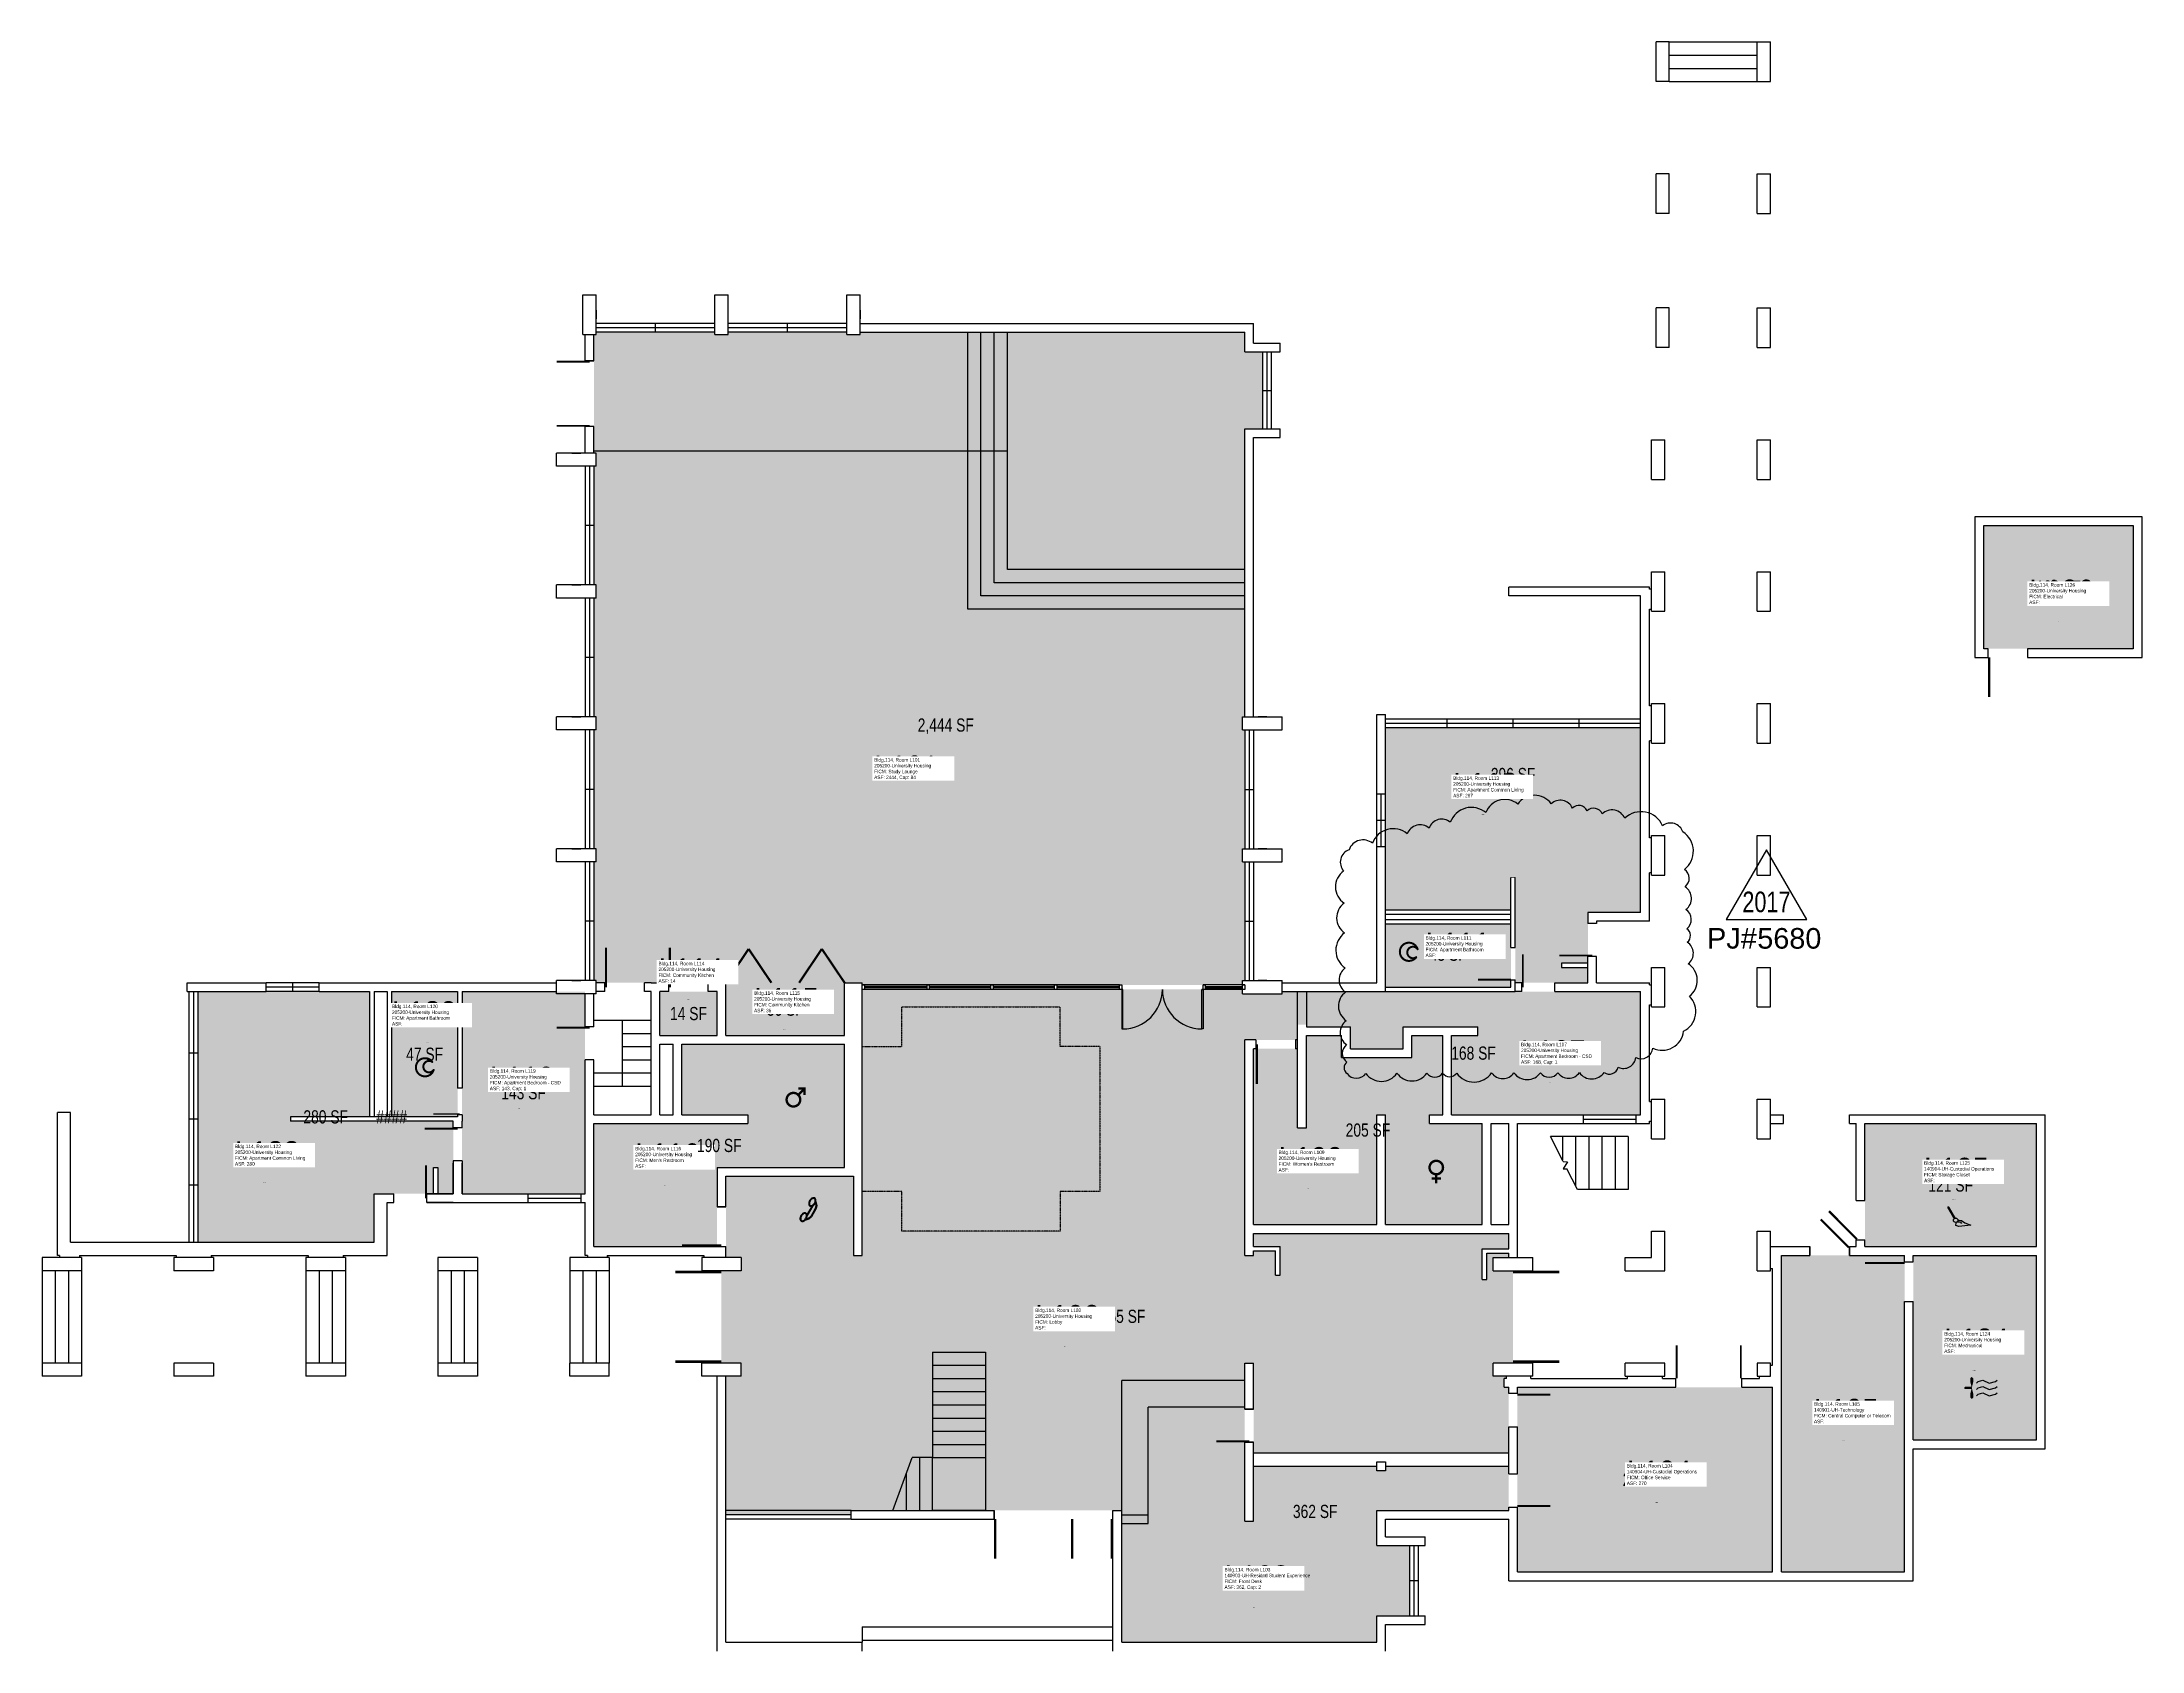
# Model space of a CAD drawing. Header units: inches. Extents: x 0 to 3804, y 0 to 1800.
# Drawn here: x 1894 to 3804, y 336 to 1800 of the extents above; entities that cross this region are included whole.
import ezdxf
from ezdxf.enums import TextEntityAlignment as Align

# ---------------------------------------------------------------- set-up
doc = ezdxf.new("R2010")
doc.units = ezdxf.units.IN
doc.header["$MEASUREMENT"] = 0
doc.linetypes.add('DASHED2', pattern=[0.375, 0.25, -0.125])
doc.layers.get('0').update_dxf_attribs({"linetype": 'CONTINUOUS'})
for name, color, linetype in [('A-COLS', 5, 'CONTINUOUS'), ('A-DOOR', 2, 'CONTINUOUS'), ('A-FLOR', 3, 'CONTINUOUS'), ('A-GLAZ', 1, 'CONTINUOUS'), ('A-IDEN-ICON', 4, 'CONTINUOUS'), ('A-IDEN-RNUM', 7, 'CONTINUOUS'), ('A-IDEN-SNUM', 4, 'CONTINUOUS'), ('A-IDEN-VNUM', 4, 'CONTINUOUS'), ('A-SITE', 3, 'CONTINUOUS'), ('A-WALL', 5, 'CONTINUOUS'), ('AREA-TEXT', 3, 'CONTINUOUS'), ('Rooms-Category-Color', 7, 'CONTINUOUS'), ('Rooms-College-Color', 7, 'CONTINUOUS'), ('Rooms-Department-Color', 7, 'CONTINUOUS'), ('Rooms-Division-Color', 7, 'CONTINUOUS'), ('Rooms-Information', 7, 'CONTINUOUS')]:
    doc.layers.add(name, color=color, linetype=linetype)
doc.layers.add('A-REV', color=1, linetype='CONTINUOUS', true_color=0xff0000)
doc.styles.add('Arial', font='arial.ttf')
doc.styles.add('CP_AREA', font='arial.ttf', dxfattribs={"height": 15})
doc.styles.add('CP_ROOMSNUMBER', font='arial.ttf', dxfattribs={"height": 1})
doc.styles.add('CP_ROOMVNUMBER', font='arial.ttf', dxfattribs={"width": 0.85, "height": 0.075})

# ---------------------------------------------------------------- blocks, each defined once
blk = doc.blocks.new('CPBATH')
at = {"color": 0, "linetype": 'ByBlock', "const_width": 0.0127}
for points in [[(0.057, 0.017, 0.861492), (-0.055, 0, 1)], [(-0.055, 0, 0.726902), (0.049, -0.034, 1)], [(0.057, 0.017, 0.729002), (-0.008, -0.004, 1)], [(-0.008, -0.004, 0.609468), (0.049, -0.034, 1)]]:
    blk.add_lwpolyline(points, format="xyb", dxfattribs=at)
at = {"color": 0, "linetype": 'ByBlock', "const_width": 0.00637}
for points in [[(0.054, 0.015, 1), (0.06, 0.018, 1)], [(0.046, -0.035, 1), (0.051, -0.032, 1)]]:
    blk.add_lwpolyline(points, format="xyb", close=True, dxfattribs=at)
blk = doc.blocks.new('CPWOMEN')
at = {"const_width": 0.015}
blk.add_lwpolyline([(-0.0375, 0, 1), (0.0475, 0, 1)], format="xyb", close=True, dxfattribs=at)
for points in [[(-0.025, -0.07), (0.035, -0.07)], [(0.005, -0.04), (0.005, -0.1)]]:
    blk.add_lwpolyline(points, dxfattribs=at)
blk = doc.blocks.new('CPMEN')
at = {"const_width": 0.015}
blk.add_lwpolyline([(-0.058, -0.02, 1), (0.028, -0.02, 1)], format="xyb", close=True, dxfattribs=at)
for points in [[(0.015, 0.01), (0.055, 0.05)], [(0.055, 0.01), (0.055, 0.05), (0.015, 0.05)]]:
    blk.add_lwpolyline(points, dxfattribs=at)
blk = doc.blocks.new('CPPHONE')
at = {"color": 0, "linetype": 'ByBlock'}
for p, q in [((0.01, 0.025), (-0.02, -0.025)), ((0.017, 0.028), (-0.018, -0.033))]:
    blk.add_line(p, q, dxfattribs=at)
for points in [[(0.036, 0.057), (0.042, 0.031), (0.038, 0.011), (0.008, -0.041), (-0.008, -0.056), (-0.034, -0.064)], [(0.033, 0.047), (0.037, 0.031), (0.033, 0.013), (0.004, -0.038), (-0.011, -0.051), (-0.026, -0.057)]]:
    blk.add_lwpolyline(points, dxfattribs=at)
for points in [[(0.029, 0.079, 0.139889), (0.022, 0.08, 0.107118), (0.012, 0.078, 0.079812), (0.004, 0.072, 0.067459), (-0.003, 0.063, 0.067459), (-0.008, 0.051, 0.079812), (-0.009, 0.041, 0.107118), (-0.006, 0.032, 0.139889), (-0.001, 0.027, 0.139889), (0.006, 0.025, 0.107118), (0.015, 0.027, 0.079812), (0.024, 0.033, 0.067459), (0.031, 0.043, 0.067459), (0.036, 0.054, 0.079812), (0.037, 0.064, 0.107118), (0.034, 0.073, 0.139889)], [(0.026, 0.074, 0.139889), (0.022, 0.075, 0.107118), (0.014, 0.074, 0.079812), (0.007, 0.069, 0.067459), (0.001, 0.06, 0.067459), (-0.003, 0.05, 0.079812), (-0.004, 0.042, 0.107118), (-0.002, 0.034, 0.139889), (0.001, 0.031, 0.139889), (0.006, 0.03, 0.107118), (0.013, 0.032, 0.079812), (0.02, 0.037, 0.067459), (0.027, 0.045, 0.067459), (0.031, 0.055, 0.079812), (0.032, 0.064, 0.107118), (0.03, 0.071, 0.139889)], [(-0.026, -0.017, 0.139889), (-0.033, -0.015, 0.107118), (-0.043, -0.017, 0.079812), (-0.051, -0.023, 0.067459), (-0.058, -0.033, 0.067459), (-0.063, -0.044, 0.079812), (-0.064, -0.054, 0.107118), (-0.061, -0.063, 0.139889), (-0.056, -0.069, 0.139889), (-0.049, -0.07, 0.107118), (-0.04, -0.068, 0.079812), (-0.031, -0.062, 0.067459), (-0.024, -0.053, 0.067459), (-0.019, -0.041, 0.079812), (-0.018, -0.031, 0.107118), (-0.021, -0.022, 0.139889)], [(-0.029, -0.021, 0.139889), (-0.033, -0.02, 0.107118), (-0.041, -0.022, 0.079812), (-0.048, -0.027, 0.067459), (-0.054, -0.035, 0.067459), (-0.058, -0.045, 0.079812), (-0.059, -0.054, 0.107118), (-0.057, -0.061, 0.139889), (-0.054, -0.064, 0.139889), (-0.049, -0.065, 0.107118), (-0.042, -0.064, 0.079812), (-0.035, -0.059, 0.067459), (-0.028, -0.05, 0.067459), (-0.024, -0.04, 0.079812), (-0.023, -0.032, 0.107118), (-0.025, -0.024, 0.139889)]]:
    blk.add_lwpolyline(points, format="xyb", close=True, dxfattribs=at)
blk = doc.blocks.new('CPCUST')
at = {"color": 0, "linetype": 'ByBlock'}
for p, q in [((0.017, -0.064), (0.02, -0.047)), ((0.036, -0.07), (0.017, -0.064)), ((0.026, -0.041), (0.045, -0.041)), ((0.03, -0.034), (0.038, -0.03)), ((0.112, -0.063), (0.036, -0.07)), ((0.038, -0.03), (0.053, -0.032)), ((0.045, -0.041), (0.054, -0.051)), ((0.053, -0.032), (0.075, -0.048)), ((0.075, -0.048), (0.112, -0.063))]:
    blk.add_line(p, q, dxfattribs=at)
at = {"color": 0, "linetype": 'ByBlock', "const_width": 0.015}
blk.add_lwpolyline([(-0.03, 0.05), (0.01, -0.019)], dxfattribs=at)
at = {"color": 0, "linetype": 'ByBlock', "const_width": 0.0075}
blk.add_lwpolyline([(-0.033, 0.048, 1), (-0.027, 0.052, 1)], format="xyb", close=True, dxfattribs=at)
at = {"color": 0, "linetype": 'ByBlock'}
blk.add_circle((0.016, -0.031), 0.0141, dxfattribs=at)
blk = doc.blocks.new('CPMECH')
at = {"color": 0, "linetype": 'ByBlock'}
for p, q in [((0.005, 0.025), (0.015, 0.035)), ((0.015, 0.035), (0.045, 0.045)), ((0.015, -0.005), (0.045, 0.005)), ((0.045, 0.045), (0.085, 0.025)), ((0.045, 0.005), (0.085, -0.015)), ((0.085, 0.025), (0.125, 0.035)), ((0.125, 0.035), (0.135, 0.045)), ((0.125, -0.005), (0.135, 0.005)), ((0.005, -0.015), (0.015, -0.005)), ((0.005, -0.055), (0.015, -0.045)), ((0.015, -0.045), (0.045, -0.035)), ((0.045, -0.035), (0.085, -0.055)), ((0.085, -0.015), (0.125, -0.005)), ((0.085, -0.055), (0.125, -0.045)), ((0.125, -0.045), (0.135, -0.035))]:
    blk.add_line(p, q, dxfattribs=at)
at = {"color": 0, "linetype": 'ByBlock', "const_width": 0.015}
blk.add_lwpolyline([(-0.025, -0.005), (-0.065, -0.005)], dxfattribs=at)
at = {"color": 0, "linetype": 'ByBlock', "const_width": 0.0075}
blk.add_lwpolyline([(-0.068, -0.007, 1), (-0.062, -0.003, 1)], format="xyb", close=True, dxfattribs=at)
at = {"color": 0, "linetype": 'ByBlock'}
for points in [[(-0.025, -0.005, 0, 0.02, 0), (-0.025, 0.035, 0.02, 0.02, 0), (-0.025, 0.055, 0.02, 0, 0), (-0.025, 0.065, 0, 0, 0)], [(-0.025, -0.005, 0, 0.02, 0), (-0.025, -0.045, 0.02, 0.02, 0), (-0.025, -0.065, 0.02, 0, 0), (-0.025, -0.075, 0, 0, 0)]]:
    blk.add_lwpolyline(points, format="xyseb", dxfattribs=at)
blk = doc.blocks.new('ProjectRev')
at = {"transparency": 16777216}
blk.add_lwpolyline([(0, 0.122), (-0.1221, -0.0895), (0.1221, -0.0895)], close=True, dxfattribs=at)
at = {"transparency": 16777216, "insert": (-0.1798, -0.1151), "char_height": 0.0625, "attachment_point": 1, "style": 'Arial'}
blk.add_mtext_dynamic_manual_height_columns('PJ#', width=0.24749, gutter_width=0.3125, heights=[0], dxfattribs=at)
at = {"transparency": 16777216, "style": 'Arial', "width": 0.75}
blk.add_attdef('YEAR', text='', height=0.0625, dxfattribs=at).set_placement((0, 0), align=Align.MIDDLE_CENTER)
at = {"transparency": 16777216, "style": 'Arial'}
blk.add_attdef('PROJECT', text='', height=0.0625, dxfattribs=at).set_placement((-0.0276, -0.1151), align=Align.TOP_LEFT)

msp = doc.modelspace()

# ---------------------------------------------------------------- hatches: boundary and pattern name
at = {"layer": 'Rooms-Category-Color', "true_color": 0x728ef3}
for points in [[(2640, 942.4), (2640, 944), (2398, 944), (2398, 946), (2396, 946), (2396, 1054), (2398, 1054), (2398, 1066), (2396, 1066), (2396, 1174), (2398, 1174), (2398, 1186), (2396, 1186), (2396, 1294), (2398, 1294), (2398, 1306), (2396, 1306), (2396, 1414), (2398, 1414), (2398, 1426), (2396, 1426), (2396, 1428), (2396, 1534), (2398, 1534), (2398, 1536), (2506, 1536), (2506, 1534), (2518, 1534), (2518, 1536), (2626, 1536), (2626, 1534), (2638, 1534), (2638, 1536), (2988, 1536), (2988, 1518), (3004, 1518), (3004, 1448), (2988, 1448), (2988, 1186), (2986, 1186), (2986, 1174), (2988, 1174), (2988, 1066), (2986, 1066), (2986, 1054), (2988, 1054), (2988, 946), (2986, 946), (2986, 942)], [(3300, 1008), (3300, 962), (3276, 962), (3276, 958), (3300, 958), (3300, 944), (3234, 944), (3234, 1039.9), (3230, 1039.9), (3230, 1010.5), (3116, 1010.5), (3116, 1176), (3348, 1176), (3348, 1008)], [(3116, 940), (3230, 940), (3230, 997.5), (3116, 997.5)], [(2192, 822), (2192, 936), (2036, 936), (2036, 708), (2196, 708), (2196, 752), (2250, 752), (2250, 776), (2254, 776), (2254, 752), (2268, 752), (2268, 818), (2120, 818), (2120, 822)], [(2212, 822), (2272, 822), (2272, 936), (2212, 936)], [(2388, 752), (2276, 752), (2276, 936), (2388, 936)], [(2508, 896), (2456, 896), (2456, 936), (2508, 936)], [(2516, 896), (2624, 896), (2624, 944), (2516, 944)], [(3348, 824), (3176, 824), (3176, 896), (3200, 896), (3200, 904), (3132, 904), (3132, 884), (3084, 884), (3084, 904), (3044, 904), (3044, 936), (3348, 936)], [(3708, 704), (3552, 704), (3552, 816), (3708, 816)], [(3228, 504), (3228, 464), (3108, 464), (3108, 432), (3138, 432), (3138, 368), (3108, 368), (3108, 344), (2876, 344), (2876, 582), (2988, 582), (2988, 454), (2996, 454), (2996, 504), (3108, 504), (3108, 500), (3116, 500), (3116, 504)]]:
    msp.add_hatch(color=171, dxfattribs=at).paths.add_polyline_path(points)
at = {"layer": 'Rooms-Category-Color', "true_color": 0xadadad}
for points in [[(3660, 1360), (3796, 1360), (3796, 1248), (3660, 1248)], [(2640, 938), (2986, 938), (2986, 934), (3022, 934), (3022, 936), (3043.9, 936), (3043.9, 906), (3036, 906), (3036, 892), (2988, 892), (2988, 696), (2996, 696), (2996, 700), (3016, 700), (3016, 678), (3020, 678), (3020, 704), (2996, 704), (2996, 716), (3228, 716), (3228, 702), (3204, 702), (3204, 674), (3208, 674), (3208, 698), (3228, 698), (3228, 694), (3214, 694), (3214, 682), (3232, 682), (3232, 598), (3214, 598), (3214, 586), (3226, 586), (3226, 584), (3224, 584), (3224, 576), (3228, 576), (3228, 570.2), (3228, 516), (2996, 516), (2996, 598), (2988, 598), (2988, 582), (2876, 582), (2876, 464), (2630, 464), (2630, 460), (2516, 460), (2516, 586), (2530, 586), (2530, 598), (2512, 598), (2512, 682), (2530, 682), (2530, 694), (2516, 694), (2516, 768), (2632, 768), (2632, 696), (2640, 696)], [(2508, 776), (2508, 704), (2396, 704), (2396, 816), (2536, 816), (2536, 824), (2476, 824), (2476, 888), (2624, 888), (2624, 776)], [(3204, 816), (3204, 724), (3116, 724), (3116, 824), (3108, 824), (3108, 724), (2996, 724), (2996, 884), (3036, 884), (3036, 812), (3044, 812), (3044, 896), (3076, 896), (3076, 876), (3140, 876), (3140, 896), (3168, 896), (3168, 824), (3156, 824), (3156, 816)], [(3708, 528), (3596, 528), (3596, 696), (3708, 696)]]:
    msp.add_hatch(color=253, dxfattribs=at).paths.add_polyline_path(points)
at = {"layer": 'Rooms-Category-Color', "true_color": 0xe3c5e1}
msp.add_hatch(color=254, dxfattribs=at).paths.add_polyline_path([(3476, 696), (3588, 696), (3588, 408), (3476, 408)])
at = {"layer": 'Rooms-Category-Color', "true_color": 0xfa9ba3}
msp.add_hatch(color=241, dxfattribs=at).paths.add_polyline_path([(3236, 576), (3468, 576), (3468, 408), (3236, 408)])
at = {"layer": 'Rooms-College-Color', "true_color": 0xadadad}
for points in [[(2640, 942.4), (2640, 944), (2398, 944), (2398, 946), (2396, 946), (2396, 1054), (2398, 1054), (2398, 1066), (2396, 1066), (2396, 1174), (2398, 1174), (2398, 1186), (2396, 1186), (2396, 1294), (2398, 1294), (2398, 1306), (2396, 1306), (2396, 1414), (2398, 1414), (2398, 1426), (2396, 1426), (2396, 1428), (2396, 1534), (2398, 1534), (2398, 1536), (2506, 1536), (2506, 1534), (2518, 1534), (2518, 1536), (2626, 1536), (2626, 1534), (2638, 1534), (2638, 1536), (2988, 1536), (2988, 1518), (3004, 1518), (3004, 1448), (2988, 1448), (2988, 1186), (2986, 1186), (2986, 1174), (2988, 1174), (2988, 1066), (2986, 1066), (2986, 1054), (2988, 1054), (2988, 946), (2986, 946), (2986, 942)], [(3660, 1360), (3796, 1360), (3796, 1248), (3660, 1248)], [(3300, 1008), (3300, 962), (3276, 962), (3276, 958), (3300, 958), (3300, 944), (3234, 944), (3234, 1039.9), (3230, 1039.9), (3230, 1010.5), (3116, 1010.5), (3116, 1176), (3348, 1176), (3348, 1008)], [(3116, 940), (3230, 940), (3230, 997.5), (3116, 997.5)], [(2192, 822), (2192, 936), (2036, 936), (2036, 708), (2196, 708), (2196, 752), (2250, 752), (2250, 776), (2254, 776), (2254, 752), (2268, 752), (2268, 818), (2120, 818), (2120, 822)], [(2212, 822), (2272, 822), (2272, 936), (2212, 936)], [(2388, 752), (2276, 752), (2276, 936), (2388, 936)], [(2508, 896), (2456, 896), (2456, 936), (2508, 936)], [(2640, 938), (2986, 938), (2986, 934), (3022, 934), (3022, 936), (3043.9, 936), (3043.9, 906), (3036, 906), (3036, 892), (2988, 892), (2988, 696), (2996, 696), (2996, 700), (3016, 700), (3016, 678), (3020, 678), (3020, 704), (2996, 704), (2996, 716), (3228, 716), (3228, 702), (3204, 702), (3204, 674), (3208, 674), (3208, 698), (3228, 698), (3228, 694), (3214, 694), (3214, 682), (3232, 682), (3232, 598), (3214, 598), (3214, 586), (3226, 586), (3226, 584), (3224, 584), (3224, 576), (3228, 576), (3228, 570.2), (3228, 516), (2996, 516), (2996, 598), (2988, 598), (2988, 582), (2876, 582), (2876, 464), (2630, 464), (2630, 460), (2516, 460), (2516, 586), (2530, 586), (2530, 598), (2512, 598), (2512, 682), (2530, 682), (2530, 694), (2516, 694), (2516, 768), (2632, 768), (2632, 696), (2640, 696)], [(2516, 896), (2624, 896), (2624, 944), (2516, 944)], [(3348, 824), (3176, 824), (3176, 896), (3200, 896), (3200, 904), (3132, 904), (3132, 884), (3084, 884), (3084, 904), (3044, 904), (3044, 936), (3348, 936)], [(2508, 776), (2508, 704), (2396, 704), (2396, 816), (2536, 816), (2536, 824), (2476, 824), (2476, 888), (2624, 888), (2624, 776)], [(3204, 816), (3204, 724), (3116, 724), (3116, 824), (3108, 824), (3108, 724), (2996, 724), (2996, 884), (3036, 884), (3036, 812), (3044, 812), (3044, 896), (3076, 896), (3076, 876), (3140, 876), (3140, 896), (3168, 896), (3168, 824), (3156, 824), (3156, 816)], [(3708, 704), (3552, 704), (3552, 816), (3708, 816)], [(3476, 696), (3588, 696), (3588, 408), (3476, 408)], [(3708, 528), (3596, 528), (3596, 696), (3708, 696)], [(3228, 504), (3228, 464), (3108, 464), (3108, 432), (3138, 432), (3138, 368), (3108, 368), (3108, 344), (2876, 344), (2876, 582), (2988, 582), (2988, 454), (2996, 454), (2996, 504), (3108, 504), (3108, 500), (3116, 500), (3116, 504)], [(3236, 576), (3468, 576), (3468, 408), (3236, 408)]]:
    msp.add_hatch(color=253, dxfattribs=at).paths.add_polyline_path(points)
at = {"layer": 'Rooms-Department-Color', "true_color": 0x604aed}
for points in [[(2640, 942.4), (2640, 944), (2398, 944), (2398, 946), (2396, 946), (2396, 1054), (2398, 1054), (2398, 1066), (2396, 1066), (2396, 1174), (2398, 1174), (2398, 1186), (2396, 1186), (2396, 1294), (2398, 1294), (2398, 1306), (2396, 1306), (2396, 1414), (2398, 1414), (2398, 1426), (2396, 1426), (2396, 1428), (2396, 1534), (2398, 1534), (2398, 1536), (2506, 1536), (2506, 1534), (2518, 1534), (2518, 1536), (2626, 1536), (2626, 1534), (2638, 1534), (2638, 1536), (2988, 1536), (2988, 1518), (3004, 1518), (3004, 1448), (2988, 1448), (2988, 1186), (2986, 1186), (2986, 1174), (2988, 1174), (2988, 1066), (2986, 1066), (2986, 1054), (2988, 1054), (2988, 946), (2986, 946), (2986, 942)], [(3300, 1008), (3300, 962), (3276, 962), (3276, 958), (3300, 958), (3300, 944), (3234, 944), (3234, 1039.9), (3230, 1039.9), (3230, 1010.5), (3116, 1010.5), (3116, 1176), (3348, 1176), (3348, 1008)], [(3116, 940), (3230, 940), (3230, 997.5), (3116, 997.5)], [(2192, 822), (2192, 936), (2036, 936), (2036, 708), (2196, 708), (2196, 752), (2250, 752), (2250, 776), (2254, 776), (2254, 752), (2268, 752), (2268, 818), (2120, 818), (2120, 822)], [(2212, 822), (2272, 822), (2272, 936), (2212, 936)], [(2388, 752), (2276, 752), (2276, 936), (2388, 936)], [(2508, 896), (2456, 896), (2456, 936), (2508, 936)], [(2516, 896), (2624, 896), (2624, 944), (2516, 944)], [(3348, 824), (3176, 824), (3176, 896), (3200, 896), (3200, 904), (3132, 904), (3132, 884), (3084, 884), (3084, 904), (3044, 904), (3044, 936), (3348, 936)], [(3708, 704), (3552, 704), (3552, 816), (3708, 816)], [(3476, 696), (3588, 696), (3588, 408), (3476, 408)], [(3228, 504), (3228, 464), (3108, 464), (3108, 432), (3138, 432), (3138, 368), (3108, 368), (3108, 344), (2876, 344), (2876, 582), (2988, 582), (2988, 454), (2996, 454), (2996, 504), (3108, 504), (3108, 500), (3116, 500), (3116, 504)], [(3236, 576), (3468, 576), (3468, 408), (3236, 408)]]:
    msp.add_hatch(color=173, dxfattribs=at).paths.add_polyline_path(points)
at = {"layer": 'Rooms-Department-Color', "true_color": 0xacacac}
for points in [[(3660, 1360), (3796, 1360), (3796, 1248), (3660, 1248)], [(2640, 938), (2986, 938), (2986, 934), (3022, 934), (3022, 936), (3043.9, 936), (3043.9, 906), (3036, 906), (3036, 892), (2988, 892), (2988, 696), (2996, 696), (2996, 700), (3016, 700), (3016, 678), (3020, 678), (3020, 704), (2996, 704), (2996, 716), (3228, 716), (3228, 702), (3204, 702), (3204, 674), (3208, 674), (3208, 698), (3228, 698), (3228, 694), (3214, 694), (3214, 682), (3232, 682), (3232, 598), (3214, 598), (3214, 586), (3226, 586), (3226, 584), (3224, 584), (3224, 576), (3228, 576), (3228, 570.2), (3228, 516), (2996, 516), (2996, 598), (2988, 598), (2988, 582), (2876, 582), (2876, 464), (2630, 464), (2630, 460), (2516, 460), (2516, 586), (2530, 586), (2530, 598), (2512, 598), (2512, 682), (2530, 682), (2530, 694), (2516, 694), (2516, 768), (2632, 768), (2632, 696), (2640, 696)], [(2508, 776), (2508, 704), (2396, 704), (2396, 816), (2536, 816), (2536, 824), (2476, 824), (2476, 888), (2624, 888), (2624, 776)], [(3204, 816), (3204, 724), (3116, 724), (3116, 824), (3108, 824), (3108, 724), (2996, 724), (2996, 884), (3036, 884), (3036, 812), (3044, 812), (3044, 896), (3076, 896), (3076, 876), (3140, 876), (3140, 896), (3168, 896), (3168, 824), (3156, 824), (3156, 816)], [(3708, 528), (3596, 528), (3596, 696), (3708, 696)]]:
    msp.add_hatch(color=253, dxfattribs=at).paths.add_polyline_path(points)
at = {"layer": 'Rooms-Division-Color', "true_color": 0x604aed}
for points in [[(2640, 942.4), (2640, 944), (2398, 944), (2398, 946), (2396, 946), (2396, 1054), (2398, 1054), (2398, 1066), (2396, 1066), (2396, 1174), (2398, 1174), (2398, 1186), (2396, 1186), (2396, 1294), (2398, 1294), (2398, 1306), (2396, 1306), (2396, 1414), (2398, 1414), (2398, 1426), (2396, 1426), (2396, 1428), (2396, 1534), (2398, 1534), (2398, 1536), (2506, 1536), (2506, 1534), (2518, 1534), (2518, 1536), (2626, 1536), (2626, 1534), (2638, 1534), (2638, 1536), (2988, 1536), (2988, 1518), (3004, 1518), (3004, 1448), (2988, 1448), (2988, 1186), (2986, 1186), (2986, 1174), (2988, 1174), (2988, 1066), (2986, 1066), (2986, 1054), (2988, 1054), (2988, 946), (2986, 946), (2986, 942)], [(3300, 1008), (3300, 962), (3276, 962), (3276, 958), (3300, 958), (3300, 944), (3234, 944), (3234, 1039.9), (3230, 1039.9), (3230, 1010.5), (3116, 1010.5), (3116, 1176), (3348, 1176), (3348, 1008)], [(3116, 940), (3230, 940), (3230, 997.5), (3116, 997.5)], [(2192, 822), (2192, 936), (2036, 936), (2036, 708), (2196, 708), (2196, 752), (2250, 752), (2250, 776), (2254, 776), (2254, 752), (2268, 752), (2268, 818), (2120, 818), (2120, 822)], [(2212, 822), (2272, 822), (2272, 936), (2212, 936)], [(2388, 752), (2276, 752), (2276, 936), (2388, 936)], [(2508, 896), (2456, 896), (2456, 936), (2508, 936)], [(2516, 896), (2624, 896), (2624, 944), (2516, 944)], [(3348, 824), (3176, 824), (3176, 896), (3200, 896), (3200, 904), (3132, 904), (3132, 884), (3084, 884), (3084, 904), (3044, 904), (3044, 936), (3348, 936)], [(3708, 704), (3552, 704), (3552, 816), (3708, 816)], [(3476, 696), (3588, 696), (3588, 408), (3476, 408)], [(3228, 504), (3228, 464), (3108, 464), (3108, 432), (3138, 432), (3138, 368), (3108, 368), (3108, 344), (2876, 344), (2876, 582), (2988, 582), (2988, 454), (2996, 454), (2996, 504), (3108, 504), (3108, 500), (3116, 500), (3116, 504)], [(3236, 576), (3468, 576), (3468, 408), (3236, 408)]]:
    msp.add_hatch(color=173, dxfattribs=at).paths.add_polyline_path(points)
at = {"layer": 'Rooms-Division-Color', "true_color": 0xadadad}
for points in [[(3660, 1360), (3796, 1360), (3796, 1248), (3660, 1248)], [(2640, 938), (2986, 938), (2986, 934), (3022, 934), (3022, 936), (3043.9, 936), (3043.9, 906), (3036, 906), (3036, 892), (2988, 892), (2988, 696), (2996, 696), (2996, 700), (3016, 700), (3016, 678), (3020, 678), (3020, 704), (2996, 704), (2996, 716), (3228, 716), (3228, 702), (3204, 702), (3204, 674), (3208, 674), (3208, 698), (3228, 698), (3228, 694), (3214, 694), (3214, 682), (3232, 682), (3232, 598), (3214, 598), (3214, 586), (3226, 586), (3226, 584), (3224, 584), (3224, 576), (3228, 576), (3228, 570.2), (3228, 516), (2996, 516), (2996, 598), (2988, 598), (2988, 582), (2876, 582), (2876, 464), (2630, 464), (2630, 460), (2516, 460), (2516, 586), (2530, 586), (2530, 598), (2512, 598), (2512, 682), (2530, 682), (2530, 694), (2516, 694), (2516, 768), (2632, 768), (2632, 696), (2640, 696)], [(2508, 776), (2508, 704), (2396, 704), (2396, 816), (2536, 816), (2536, 824), (2476, 824), (2476, 888), (2624, 888), (2624, 776)], [(3204, 816), (3204, 724), (3116, 724), (3116, 824), (3108, 824), (3108, 724), (2996, 724), (2996, 884), (3036, 884), (3036, 812), (3044, 812), (3044, 896), (3076, 896), (3076, 876), (3140, 876), (3140, 896), (3168, 896), (3168, 824), (3156, 824), (3156, 816)], [(3708, 528), (3596, 528), (3596, 696), (3708, 696)]]:
    msp.add_hatch(color=253, dxfattribs=at).paths.add_polyline_path(points)

# ---------------------------------------------------------------- linework, layer by layer
at = {"layer": 'A-COLS'}
for p, q in [((2386, 1570), (2398, 1570)), ((2386, 1534), (2386, 1570)), ((2398, 1534), (2398, 1570)), ((2506, 1570), (2518, 1570)), ((2506, 1534), (2506, 1570)), ((2518, 1534), (2518, 1570)), ((2626, 1570), (2638, 1570)), ((2626, 1534), (2626, 1570)), ((2638, 1534), (2638, 1570)), ((2398, 1556), (2398, 1548)), ((2638, 1556), (2638, 1548)), ((2386, 1534), (2398, 1534)), ((2506, 1534), (2518, 1534)), ((2626, 1534), (2638, 1534)), ((2388, 1510), (2396, 1510)), ((2396, 1450), (2388, 1450)), ((2398, 1426), (2362, 1426)), ((2362, 1414), (2362, 1426)), ((2398, 1414), (2362, 1414)), ((2376, 1426), (2384, 1426)), ((2398, 1414), (2398, 1426)), ((2398, 1306), (2362, 1306)), ((2362, 1294), (2362, 1306)), ((2376, 1306), (2384, 1306)), ((2398, 1294), (2398, 1306)), ((3356, 1302), (3356, 1304)), ((2398, 1294), (2362, 1294)), ((3348, 1008), (3348, 1296)), ((3356, 1284), (3358, 1284)), ((3356, 1196), (3356, 1284)), ((2398, 1186), (2362, 1186)), ((2362, 1174), (2362, 1186)), ((2376, 1186), (2384, 1186)), ((2398, 1174), (2398, 1186)), ((2986, 1186), (3022, 1186)), ((2986, 1174), (2986, 1186)), ((3008, 1186), (3000, 1186)), ((3022, 1174), (3022, 1186)), ((2398, 1174), (2362, 1174)), ((2986, 1174), (3022, 1174)), ((3356, 1076), (3356, 1164)), ((2362, 1054), (2362, 1066)), ((2398, 1066), (2362, 1066)), ((2398, 1054), (2362, 1054)), ((2376, 1066), (2384, 1066)), ((2398, 1054), (2398, 1066)), ((2986, 1054), (2986, 1066)), ((2986, 1066), (3022, 1066)), ((2986, 1054), (3022, 1054)), ((3008, 1066), (3000, 1066)), ((3022, 1054), (3022, 1066)), ((3356, 1000), (3356, 1044)), ((2026, 936), (2026, 944)), ((2098, 936), (2098, 944)), ((2146, 936), (2146, 944)), ((2398, 946), (2362, 946)), ((2362, 934), (2362, 946)), ((2376, 946), (2384, 946)), ((2398, 934), (2398, 946)), ((2986, 934), (2986, 946)), ((2986, 946), (3022, 946)), ((3008, 946), (3000, 946)), ((3022, 934), (3022, 946)), ((3356, 942), (3358, 942)), ((2398, 934), (2362, 934)), ((2986, 934), (3022, 934)), ((3356, 924), (3358, 924)), ((2396, 904), (2388, 904)), ((2396, 874), (2388, 874)), ((1920, 826), (1908, 826)), ((3356, 836), (3358, 836)), ((1928, 696), (1928, 694)), ((2016, 696), (2016, 694)), ((2048, 696), (2048, 694)), ((2136, 696), (2136, 694)), ((2168, 696), (2168, 694)), ((2410, 694), (2374, 694)), ((2374, 694), (2374, 682)), ((2408, 696), (2408, 694)), ((2410, 694), (2410, 682)), ((2494, 694), (2494, 682)), ((2530, 694), (2494, 694)), ((2496, 696), (2496, 694)), ((2530, 694), (2530, 682)), ((3204, 702), (3228, 702)), ((3208, 698), (3228, 698)), ((2410, 682), (2374, 682)), ((2530, 682), (2494, 682)), ((3204, 674), (3208, 674)), ((3466, 684), (3468, 684)), ((2410, 598), (2374, 598)), ((2374, 586), (2374, 598)), ((2410, 586), (2410, 598)), ((2494, 586), (2494, 598)), ((2530, 598), (2494, 598)), ((2530, 586), (2530, 598)), ((3466, 596), (3466, 598)), ((3466, 596), (3468, 596)), ((2410, 586), (2374, 586)), ((2530, 586), (2494, 586)), ((3226, 584), (3224, 584)), ((3248, 584), (3248, 586)), ((3336, 584), (3336, 586)), ((3368, 584), (3368, 586)), ((3456, 584), (3456, 586))]:
    msp.add_line(p, q, dxfattribs=at)
msp.add_lwpolyline([(3108, 500), (3108, 508), (3116, 508), (3116, 500)], close=True, dxfattribs=at)
at = {"layer": 'A-DOOR'}
for points in [[(2392, 1509.2, 1.67, 1.67, 0), (2362, 1509.2, 0, 0, 0.414214), (2392, 1480, 0, 0, 0.814237)], [(2392, 1450.8, 1.67, 1.67, 0), (2362, 1450.8, 0, 0, -0.414214), (2392, 1480, 0, 0, -0.814237)], [(3665, 1240, 2, 2, 0), (3665, 1204, 0, 0, 0.414214), (3700, 1240, 0, 0, 0.814237)], [(3304, 968.8, 1.67, 1.67, 0), (3274, 968.8, 0, 0, -0.414214), (3304, 998, 0, 0, -0.814237)], [(2407, 940, 2, 2, 0), (2407, 976, 0, 0, -0.414214), (2442, 940, 0, 0, -0.814237)], [(2465, 940, 2, 2, 0), (2465, 976, 0, 0, -0.414214), (2500, 940, 0, 0, -0.814237)], [(3230, 946.8, 1.67, 1.67, 0), (3200, 946.8, 0, 0, -0.414214), (3230, 976, 0, 0, -0.814237)], [(3240.8, 940, 1.67, 1.67, 0), (3240.8, 970, 0, 0, -0.414214), (3270, 940, 0, 0, -0.814237)], [(2392, 903.2, 1.67, 1.67, 0), (2362, 903.2, 0, 0, 0.414214), (2392, 874, 0, 0, 0.814237)], [(2999, 888, 2, 2, 0), (2999, 852, 0, 0, 0.414214), (3034, 888, 0, 0, 0.814237)], [(2274, 824.7, 1.33, 1.33, 0), (2250, 824.7, 0, 0, -0.414214), (2274, 848, 0, 0, -0.814237)], [(2272, 811.2, 1.67, 1.67, 0), (2242, 811.2, 0, 0, 0.414214), (2272, 782, 0, 0, 0.814237)], [(2243.2, 748, 1.67, 1.67, 0), (2243.2, 778, 0, 0, 0.414214), (2214, 748, 0, 0, 0.814237)], [(3544.7, 710.7, 2, 2, 0), (3519.3, 736.2, 0, 0, -0.195077), (3544, 746.2, 0, 0, -0.195077)], [(2512, 705, 2, 2, 0), (2476, 705, 0, 0, -0.414214), (2512, 740, 0, 0, -0.814237)], [(3537.3, 703.3, 2, 2, 0), (3511.8, 728.7, 0, 0, 0.195255), (3501.8, 704, 0, 0, 0.195255)], [(3588, 689, 2, 2, 0), (3552, 689, 0, 0, 0.414214), (3588, 654, 0, 0, 0.814237)], [(2512, 680.8, 2.33, 2.33, 0), (2470, 680.8, 0, 0, 0.414214), (2512, 640, 0, 0, 0.814237)], [(3232, 680.8, 2.33, 2.33, 0), (3274, 680.8, 0, 0, -0.414214), (3232, 640, 0, 0, -0.814237)], [(2512, 599.2, 2.33, 2.33, 0), (2470, 599.2, 0, 0, -0.414214), (2512, 640, 0, 0, -0.814237)], [(3232, 599.2, 2.33, 2.33, 0), (3274, 599.2, 0, 0, 0.414214), (3232, 640, 0, 0, 0.814237)], [(3380.8, 584, 1.67, 1.67, 0), (3380.8, 614, 0, 0, -0.414214), (3410, 584, 0, 0, -0.814237)], [(3439.2, 584, 1.67, 1.67, 0), (3439.2, 614, 0, 0, 0.414214), (3410, 584, 0, 0, 0.814237)], [(2992, 526.8, 1.67, 1.67, 0), (2962, 526.8, 0, 0, -0.414214), (2992, 556, 0, 0, -0.814237)], [(3236, 569.2, 1.67, 1.67, 0), (3266, 569.2, 0, 0, -0.414214), (3236, 540, 0, 0, -0.814237)], [(3236, 467.9, 1.67, 1.67, 0), (3266, 467.9, 0, 0, 0.414214), (3236, 497.1, 0, 0, 0.814237)], [(2761, 456, 2, 2, 0), (2761, 420, 0, 0, 0.414214), (2796, 456, 0, 0, 0.814237)], [(2831, 456, 2, 2, 0), (2831, 420, 0, 0, -0.414214), (2796, 456, 0, 0, -0.814237)], [(2867, 456, 2, 2, 0), (2867, 420, 0, 0, -0.414214), (2832, 456, 0, 0, -0.814237)]]:
    msp.add_lwpolyline(points, format="xyseb", dxfattribs=at)
at = {"layer": 'A-DOOR', "const_width": 2}
for points in [[(2516, 944), (2536.7, 974.8)], [(2557.4, 944), (2536.7, 974.8)], [(2582.6, 944), (2603.3, 974.8)], [(2624, 944), (2603.3, 974.8)]]:
    msp.add_lwpolyline(points, dxfattribs=at)
at = {"layer": 'A-DOOR'}
for points in [[(2876, 938), (2876, 902), (2877, 902), (2877, 938)], [(2950, 938), (2950, 902), (2949, 902), (2949, 938)]]:
    msp.add_lwpolyline(points, close=True, dxfattribs=at)
for centre, start, end in [((2877, 938), 270, 0), ((2949, 938), 180, 270)]:
    msp.add_arc(centre, 36, start, end, dxfattribs=at)
at = {"layer": 'A-FLOR', "linetype": 'DASHED2'}
for p, q in [((2676, 886), (2676, 922)), ((2820, 886), (2820, 922)), ((2640, 886), (2676, 886)), ((2856, 886), (2820, 886)), ((2676, 754), (2640, 754)), ((2676, 718), (2676, 754)), ((2820, 754), (2820, 718)), ((2856, 754), (2820, 754))]:
    msp.add_line(p, q, dxfattribs=at)
at = {"layer": 'A-FLOR'}
for p, q in [((2422, 850), (2422, 910)), ((2422, 910), (2448, 910)), ((2422, 898), (2448, 898)), ((2422, 886), (2448, 886)), ((2396, 862), (2422, 862)), ((2422, 874), (2448, 874)), ((2422, 862), (2448, 862)), ((2396, 850), (2448, 850)), ((3277.5, 781.5), (3266, 804)), ((3336.8, 804), (3266, 804)), ((3276.8, 804), (3276.8, 783)), ((3288.8, 804), (3288.8, 759.5)), ((3300.8, 804), (3300.8, 756)), ((3312.8, 804), (3312.8, 756)), ((3324.8, 804), (3324.8, 756)), ((3336.8, 804), (3336.8, 756)), ((3290.6, 756), (3281, 774.8)), ((3336.8, 756), (3290.6, 756)), ((2704, 608), (2752, 608)), ((2704, 608), (2704, 512)), ((2704, 596), (2752, 596)), ((2752, 608), (2752, 512)), ((2704, 584), (2752, 584)), ((2988, 582), (2876, 582)), ((2876, 460), (2876, 582)), ((2704, 572), (2752, 572)), ((2704, 560), (2752, 560)), ((2900, 460), (2900, 558)), ((2988, 558), (2900, 558)), ((2704, 548), (2752, 548)), ((2704, 536), (2752, 536)), ((2704, 524), (2752, 524)), ((2668, 464), (2685.4, 512)), ((2680, 497.1), (2680, 464)), ((2704, 512), (2685.4, 512)), ((2692, 512), (2692, 464)), ((2704, 512), (2752, 512)), ((2640, 358), (2868, 358)), ((2640, 358), (2640, 344)), ((2640, 346), (2868, 346))]:
    msp.add_line(p, q, dxfattribs=at)
for points in [[(2988, 1284), (2736, 1284), (2736, 1536)], [(2988, 1296), (2748, 1296), (2748, 1536)], [(2988, 1308), (2760, 1308), (2760, 1536)], [(2988, 1320), (2772, 1320), (2772, 1536)], [(3277.5, 781.5), (3281.4, 781.1), (3277.4, 774.8), (3281, 774.8)]]:
    msp.add_lwpolyline(points, dxfattribs=at)
at = {"layer": 'A-FLOR', "linetype": 'DASHED2'}
for points in [[(2676, 922), (2820, 922)], [(2856, 886), (2856, 754)], [(2820, 718), (2676, 718)]]:
    msp.add_lwpolyline(points, dxfattribs=at)
at = {"layer": 'A-FLOR'}
msp.add_lwpolyline([(2704, 464), (2704, 512), (2752, 512), (2752, 464)], close=True, dxfattribs=at)
at = {"layer": 'A-GLAZ'}
for p, q in [((2506, 1544), (2398, 1544)), ((2506, 1540), (2398, 1540)), ((2506, 1536), (2398, 1536)), ((2452, 1536), (2452, 1544)), ((2626, 1544), (2518, 1544)), ((2626, 1540), (2518, 1540)), ((2626, 1536), (2518, 1536)), ((2572, 1536), (2572, 1544)), ((3004, 1518), (3004, 1448)), ((3008, 1518), (3008, 1448)), ((3012, 1518), (3012, 1448)), ((3004, 1483), (3012, 1483)), ((2388, 1414), (2388, 1306)), ((2392, 1414), (2392, 1306)), ((2396, 1414), (2396, 1306)), ((2396, 1360), (2388, 1360)), ((2388, 1294), (2388, 1186)), ((2392, 1294), (2392, 1186)), ((2396, 1294), (2396, 1186)), ((2396, 1240), (2388, 1240)), ((2388, 1174), (2388, 1066)), ((2392, 1174), (2392, 1066)), ((2396, 1174), (2396, 1066)), ((2988, 1174), (2988, 1066)), ((2992, 1174), (2992, 1066)), ((2996, 1174), (2996, 1066)), ((3348, 1184), (3116, 1184)), ((3348, 1180), (3116, 1180)), ((3348, 1176), (3116, 1176)), ((3172, 1176), (3172, 1184)), ((3232, 1176), (3232, 1184)), ((3292, 1176), (3292, 1184)), ((2396, 1120), (2388, 1120)), ((2988, 1120), (2996, 1120)), ((3108, 1068), (3108, 1116)), ((3112, 1068), (3112, 1116)), ((3116, 1068), (3116, 1116)), ((3108, 1092), (3116, 1092)), ((2388, 1054), (2388, 946)), ((2392, 1054), (2392, 946)), ((2396, 1054), (2396, 946)), ((2988, 1054), (2988, 946)), ((2992, 1054), (2992, 946)), ((2996, 1054), (2996, 946)), ((2396, 1000), (2388, 1000)), ((2988, 1000), (2996, 1000)), ((2028, 708), (2028, 936)), ((2032, 708), (2032, 936)), ((2036, 708), (2036, 936)), ((2146, 944), (2098, 944)), ((2146, 940), (2098, 940)), ((2146, 936), (2098, 936)), ((2122, 936), (2122, 944)), ((2874, 942), (2640, 942)), ((2874, 938), (2640, 938)), ((2699, 940.5), (2642, 940.5)), ((2699, 939.5), (2642, 939.5)), ((2757, 940.5), (2701, 940.5)), ((2757, 939.5), (2701, 939.5)), ((2815, 940.5), (2759, 940.5)), ((2815, 939.5), (2759, 939.5)), ((2874, 940.5), (2817, 940.5)), ((2874, 939.5), (2817, 939.5)), ((2988, 938), (2949, 938)), ((2988, 942), (2950, 942)), ((2952, 940.5), (2986, 940.5)), ((2952, 939.5), (2986, 939.5)), ((2036, 880), (2028, 880)), ((3296, 824), (3344, 824)), ((2036, 820), (2028, 820)), ((3296, 820), (3344, 820)), ((3296, 816), (3344, 816)), ((2036, 760), (2028, 760)), ((2336, 752), (2384, 752)), ((2336, 748), (2384, 748)), ((2336, 744), (2384, 744)), ((2630, 464), (2516, 464)), ((2630, 460), (2516, 460)), ((2630, 456), (2516, 456)), ((3138, 368), (3138, 432)), ((3142, 368), (3142, 432)), ((3146, 368), (3146, 432)), ((3146, 400), (3138, 400))]:
    msp.add_line(p, q, dxfattribs=at)
for points in [[(2640, 938), (2640, 942), (2642, 942), (2642, 938)], [(2699, 938), (2699, 942), (2701, 942), (2701, 938)], [(2757, 938), (2757, 942), (2759, 942), (2759, 938)], [(2815, 938), (2815, 942), (2817, 942), (2817, 938)], [(2874, 938), (2874, 942), (2876, 942), (2876, 938)], [(2950, 938), (2950, 942), (2952, 942), (2952, 938)], [(2986, 938), (2986, 942), (2988, 942), (2988, 938)]]:
    msp.add_lwpolyline(points, close=True, dxfattribs=at)
at = {"layer": 'A-REV'}
msp.add_lwpolyline([(3081, 861.5, 0.520567), (3098.1, 861.6, 0.520567), (3126.4, 861.7, 0.520567), (3153.6, 861.8, 0.520567), (3167.9, 861.9, 0.520567), (3180.7, 861.9, 0.520567), (3212.5, 862, 0.520567), (3232.8, 862.1, 0.520567), (3256.9, 862.2, 0.520567), (3272.8, 862.2, 0.520567), (3292.3, 862.3, 0.520567), (3314.8, 862.4, 0.520567), (3327.7, 867.2, 0.520567), (3343.6, 876, 0.520567), (3359.1, 884.5, 0.520567), (3387, 900, 0.520567), (3392.4, 931.7, 0.520567), (3391.2, 961.3, 0.520567), (3390.4, 981, 0.520567), (3389.9, 993.2, 0.520567), (3389.2, 1010.6, 0.520567), (3388.4, 1031.4, 0.520567), (3387.8, 1047.1, 0.520567), (3386.4, 1081.2, 0.520567), (3368, 1086.9, 0.520567), (3333.6, 1093.7, 0.520567), (3313.1, 1097.7, 0.520567), (3299.3, 1100.4, 0.520567), (3285.9, 1103, 0.520567), (3266.7, 1106.8, 0.520567), (3236.2, 1106.6, 0.520567), (3207.3, 1098.8, 0.520567), (3174.9, 1090, 0.520567), (3155.6, 1084.8, 0.520567), (3135.8, 1079.5, 0.520567), (3104.1, 1070.9, 0.520567), (3082.8, 1065.1, 0.520567), (3077.8, 1045.7, 0.520567), (3078.3, 1016.5, 0.520567), (3078.8, 989.4, 0.520567), (3079.3, 957.5, 0.520567), (3079.7, 935.5, 0.520567), (3080.2, 909.5, 0.520567), (3080.6, 887.7, 0.520567), (3080.9, 871.9, 0.520567)], format="xyb", close=True, dxfattribs=at)
at = {"layer": 'A-SITE'}
for p, q in [((3362, 1764), (3362, 1800)), ((3374, 1800), (3362, 1800)), ((3374, 1764), (3374, 1800)), ((3374, 1800), (3454, 1800)), ((3454, 1764), (3454, 1800)), ((3454, 1800), (3466, 1800)), ((3466, 1764), (3466, 1800)), ((3374, 1788), (3454, 1788)), ((3374, 1764), (3362, 1764)), ((3374, 1776), (3454, 1776)), ((3374, 1764), (3454, 1764)), ((3454, 1764), (3466, 1764)), ((3362, 1644), (3362, 1680)), ((3374, 1680), (3362, 1680)), ((3374, 1644), (3374, 1680)), ((3454, 1644), (3454, 1680)), ((3454, 1680), (3466, 1680)), ((3466, 1644), (3466, 1680)), ((3374, 1644), (3362, 1644)), ((3454, 1644), (3466, 1644)), ((3362, 1522), (3362, 1558)), ((3374, 1558), (3362, 1558)), ((3374, 1522), (3374, 1558)), ((3454, 1522), (3454, 1558)), ((3454, 1558), (3466, 1558)), ((3466, 1522), (3466, 1558)), ((3374, 1522), (3362, 1522)), ((3454, 1522), (3466, 1522)), ((3358, 1438), (3370, 1438)), ((3358, 1402), (3358, 1438)), ((3370, 1402), (3370, 1438)), ((3454, 1402), (3454, 1438)), ((3454, 1438), (3466, 1438)), ((3466, 1402), (3466, 1438)), ((2396, 1428), (2772, 1428)), ((3358, 1402), (3370, 1402)), ((3454, 1402), (3466, 1402)), ((3358, 1318), (3370, 1318)), ((3358, 1282), (3358, 1318)), ((3370, 1282), (3370, 1318)), ((3454, 1318), (3466, 1318)), ((3454, 1282), (3454, 1318)), ((3466, 1282), (3466, 1318)), ((3358, 1282), (3370, 1282)), ((3454, 1282), (3466, 1282)), ((3358, 1162), (3358, 1198)), ((3358, 1198), (3370, 1198)), ((3370, 1162), (3370, 1198)), ((3454, 1198), (3466, 1198)), ((3454, 1162), (3454, 1198)), ((3466, 1162), (3466, 1198)), ((3358, 1162), (3370, 1162)), ((3454, 1162), (3466, 1162)), ((3358, 1078), (3370, 1078)), ((3358, 1042), (3358, 1078)), ((3370, 1042), (3370, 1078)), ((3454, 1078), (3466, 1078)), ((3454, 1042), (3454, 1078)), ((3466, 1042), (3466, 1078)), ((3358, 1042), (3370, 1042)), ((3454, 1042), (3466, 1042)), ((3358, 922), (3358, 958)), ((3358, 958), (3370, 958)), ((3370, 922), (3370, 958)), ((3454, 958), (3466, 958)), ((3454, 922), (3454, 958)), ((3466, 922), (3466, 958)), ((3358, 922), (3370, 922)), ((3454, 922), (3466, 922)), ((2396, 910), (2448, 910)), ((1930, 694), (1894, 694)), ((1894, 694), (1894, 682)), ((1930, 694), (1930, 682)), ((2014, 694), (2014, 682)), ((2050, 694), (2014, 694)), ((2050, 694), (2050, 682)), ((2170, 694), (2134, 694)), ((2134, 694), (2134, 682)), ((2170, 694), (2170, 682)), ((2254, 694), (2254, 682)), ((2290, 694), (2254, 694)), ((2290, 694), (2290, 682)), ((1930, 682), (1894, 682)), ((1894, 682), (1894, 598)), ((1906, 682), (1906, 598)), ((1918, 682), (1918, 598)), ((1930, 682), (1930, 598)), ((2050, 682), (2014, 682)), ((2170, 682), (2134, 682)), ((2134, 682), (2134, 598)), ((2146, 682), (2146, 598)), ((2158, 682), (2158, 598)), ((2170, 682), (2170, 598)), ((2290, 682), (2254, 682)), ((2254, 682), (2254, 598)), ((2266, 682), (2266, 598)), ((2278, 682), (2278, 598)), ((2290, 682), (2290, 598)), ((2374, 682), (2374, 598)), ((2386, 682), (2386, 598)), ((2398, 682), (2398, 598)), ((2410, 682), (2410, 598)), ((1930, 598), (1894, 598)), ((1894, 598), (1894, 586)), ((1930, 598), (1930, 586)), ((2050, 598), (2014, 598)), ((2014, 598), (2014, 586)), ((2050, 598), (2050, 586)), ((2170, 598), (2134, 598)), ((2134, 598), (2134, 586)), ((2170, 598), (2170, 586)), ((2290, 598), (2254, 598)), ((2254, 598), (2254, 586)), ((2290, 598), (2290, 586)), ((1930, 586), (1894, 586)), ((2050, 586), (2014, 586)), ((2170, 586), (2134, 586)), ((2290, 586), (2254, 586)), ((3228, 516), (2996, 516)), ((3108, 504), (2996, 504)), ((3228, 504), (3116, 504))]:
    msp.add_line(p, q, dxfattribs=at)
at = {"layer": 'A-WALL'}
for p, q in [((2388, 1510), (2388, 1534)), ((2396, 1510), (2396, 1534)), ((2638, 1544), (2996, 1544)), ((2638, 1536), (2988, 1536)), ((2988, 1518), (2988, 1536)), ((2996, 1526), (2996, 1544)), ((2396, 1510), (2388, 1510)), ((2988, 1518), (3020, 1518)), ((2996, 1526), (3020, 1526)), ((3020, 1518), (3020, 1526)), ((2388, 1426), (2388, 1450)), ((2396, 1450), (2388, 1450)), ((2396, 1426), (2396, 1450)), ((2988, 1186), (2988, 1448)), ((2988, 1448), (3020, 1448)), ((2996, 1186), (2996, 1440)), ((2996, 1440), (3020, 1440)), ((3020, 1440), (3020, 1448)), ((3356, 1304), (3228, 1304)), ((3228, 1296), (3228, 1304)), ((3358, 1302), (3356, 1302)), ((3348, 1296), (3228, 1296)), ((3108, 1116), (3108, 1188)), ((3108, 1188), (3116, 1188)), ((3116, 1116), (3116, 1188)), ((3358, 1196), (3356, 1196)), ((3358, 1164), (3356, 1164)), ((3108, 1116), (3116, 1116)), ((3358, 1076), (3356, 1076)), ((3108, 944), (3108, 1068)), ((3108, 1068), (3116, 1068)), ((3116, 936), (3116, 1068)), ((3230, 976), (3230, 1039.9)), ((3234, 976), (3234, 1039.9)), ((3358, 1044), (3356, 1044)), ((3116, 1010.5), (3230, 1010.5)), ((3116, 1006.5), (3230, 1006.5)), ((3116, 1001.5), (3230, 1001.5)), ((3116, 997.5), (3230, 997.5)), ((3348, 1008), (3300, 1008)), ((3300, 1008), (3300, 998)), ((3308, 998), (3300, 998)), ((3308, 998), (3300, 998)), ((3356, 1000), (3308, 1000)), ((3308, 1000), (3308, 998)), ((3300, 962), (3276, 962)), ((3276, 962), (3276, 958)), ((3276, 958), (3300, 958)), ((3300, 944), (3300, 968)), ((3308, 968), (3300, 968)), ((3308, 968), (3300, 968)), ((3308, 944), (3308, 968)), ((2026, 944), (2098, 944)), ((2026, 936), (2098, 936)), ((2146, 944), (2362, 944)), ((2146, 936), (2192, 936)), ((2192, 936), (2192, 822)), ((2196, 936), (2196, 822)), ((2196, 936), (2208, 936)), ((2208, 936), (2208, 822)), ((2212, 936), (2272, 936)), ((2212, 936), (2212, 822)), ((2272, 936), (2272, 848)), ((2276, 936), (2362, 936)), ((2276, 936), (2276, 848)), ((2406, 944), (2398, 944)), ((2406, 936), (2398, 936)), ((2406, 936), (2406, 944)), ((2448, 944), (2442, 944)), ((2442, 936), (2442, 944)), ((2448, 936), (2442, 936)), ((2448, 944), (2456, 944)), ((2448, 824), (2448, 936)), ((2464, 944), (2456, 944)), ((2456, 896), (2456, 936)), ((2464, 936), (2456, 936)), ((2464, 936), (2464, 944)), ((2508, 944), (2500, 944)), ((2500, 936), (2500, 944)), ((2508, 936), (2500, 936)), ((2508, 944), (2516, 944)), ((2508, 896), (2508, 936)), ((2516, 896), (2516, 944)), ((2624, 944), (2640, 944)), ((2624, 896), (2624, 944)), ((2640, 696), (2640, 944)), ((3022, 944), (3108, 944)), ((3022, 936), (3116, 936)), ((3036, 812), (3036, 936)), ((3044, 936), (3044, 904)), ((3116, 940), (3230, 940)), ((3116, 936), (3234, 936)), ((3230, 940), (3230, 946.8)), ((3234, 936), (3234, 946.8)), ((3234, 936), (3234, 944)), ((3240, 944), (3234, 944)), ((3240, 936), (3234, 936)), ((3240, 936), (3240, 944)), ((3240, 936), (3240, 944)), ((3270, 936), (3270, 944)), ((3270, 944), (3300, 944)), ((3270, 936), (3270, 944)), ((3270, 936), (3270, 944)), ((3270, 936), (3348, 936)), ((3308, 944), (3356, 944)), ((3348, 824), (3348, 936)), ((3356, 942), (3356, 944)), ((2388, 904), (2388, 934)), ((2396, 904), (2396, 934)), ((3356, 836), (3356, 924)), ((3036, 904), (3036, 906)), ((3044, 904), (3084, 904)), ((3084, 884), (3084, 904)), ((3132, 904), (3200, 904)), ((3132, 884), (3132, 904)), ((3200, 896), (3200, 904)), ((2456, 896), (2508, 896)), ((2456, 888), (2468, 888)), ((2456, 824), (2456, 888)), ((2468, 824), (2468, 888)), ((2476, 824), (2476, 888)), ((2476, 888), (2624, 888)), ((2516, 896), (2624, 896)), ((2624, 776), (2624, 888)), ((2988, 696), (2988, 892)), ((2998, 892), (2988, 892)), ((2996, 724), (2996, 884)), ((2998, 884), (2996, 884)), ((2998, 892), (2998, 884)), ((3036, 892), (3034, 892)), ((3034, 892), (3034, 884)), ((3036, 884), (3034, 884)), ((3044, 812), (3044, 896)), ((3044, 896), (3076, 896)), ((3076, 876), (3076, 896)), ((3084, 884), (3132, 884)), ((3140, 896), (3168, 896)), ((3140, 876), (3140, 896)), ((3168, 824), (3168, 896)), ((3176, 824), (3176, 896)), ((3176, 896), (3200, 896)), ((2388, 752), (2388, 874)), ((2396, 824), (2396, 874)), ((3076, 876), (3140, 876)), ((2276, 848), (2272, 848)), ((2276, 848), (2272, 848)), ((1908, 696), (1908, 826)), ((1920, 708), (1920, 826)), ((2120, 822), (2120, 818)), ((2272, 822), (2120, 822)), ((2272, 824), (2272, 822)), ((2276, 824), (2272, 824)), ((2276, 824), (2276, 822)), ((2276, 822), (2276, 818)), ((2396, 824), (2448, 824)), ((2456, 824), (2468, 824)), ((2476, 824), (2536, 824)), ((2536, 824), (2536, 816)), ((3108, 824), (3116, 824)), ((3108, 724), (3108, 824)), ((3116, 724), (3116, 824)), ((3156, 816), (3156, 824)), ((3156, 824), (3168, 824)), ((3176, 824), (3296, 824)), ((3296, 816), (3296, 824)), ((3344, 816), (3344, 824)), ((3344, 824), (3348, 824)), ((3358, 802), (3358, 838)), ((3358, 838), (3370, 838)), ((3370, 802), (3370, 838)), ((3454, 802), (3454, 838)), ((3454, 838), (3466, 838)), ((3466, 802), (3466, 838)), ((3466, 824), (3478, 824)), ((3478, 816), (3478, 824)), ((3538, 816), (3538, 824)), ((3538, 824), (3716, 824)), ((3716, 520), (3716, 824)), ((2268, 818), (2120, 818)), ((2268, 812), (2268, 818)), ((2276, 812), (2268, 812)), ((2276, 812), (2268, 812)), ((2276, 812), (2276, 818)), ((2396, 704), (2396, 816)), ((2396, 816), (2536, 816)), ((3036, 812), (3044, 812)), ((3156, 816), (3204, 816)), ((3204, 724), (3204, 816)), ((3212, 724), (3212, 816)), ((3212, 816), (3228, 816)), ((3228, 724), (3228, 816)), ((3236, 694), (3236, 816)), ((3236, 816), (3296, 816)), ((3344, 816), (3356, 816)), ((3356, 818), (3358, 818)), ((3356, 816), (3356, 818)), ((3466, 816), (3478, 816)), ((3538, 816), (3544, 816)), ((3544, 746), (3544, 816)), ((3552, 746), (3552, 816)), ((3552, 816), (3708, 816)), ((3708, 704), (3708, 816)), ((3358, 802), (3370, 802)), ((3454, 802), (3466, 802)), ((2250, 752), (2250, 776)), ((2250, 776), (2254, 776)), ((2254, 776), (2254, 752)), ((2276, 782), (2268, 782)), ((2268, 782), (2268, 752)), ((2276, 782), (2268, 782)), ((2276, 782), (2268, 782)), ((2268, 752), (2268, 780)), ((2276, 782), (2276, 752)), ((2276, 752), (2276, 780)), ((2508, 776), (2624, 776)), ((2508, 776), (2508, 740)), ((2516, 740), (2516, 768)), ((2516, 768), (2632, 768)), ((2632, 768), (2632, 696)), ((2196, 708), (2196, 752)), ((2196, 752), (2204, 752)), ((2204, 752), (2214, 752)), ((2214, 744), (2214, 752)), ((2214, 744), (2214, 752)), ((2244, 752), (2268, 752)), ((2268, 752), (2244, 752)), ((2244, 744), (2244, 752)), ((2244, 744), (2244, 752)), ((2276, 752), (2336, 752)), ((2336, 752), (2336, 744)), ((2384, 752), (2384, 744)), ((2384, 752), (2388, 752)), ((3544, 746), (3552, 746)), ((3544, 746), (3552, 746)), ((2208, 744), (2214, 744)), ((2208, 696), (2208, 744)), ((2244, 744), (2336, 744)), ((2268, 744), (2244, 744)), ((2384, 744), (2388, 744)), ((2388, 696), (2388, 744)), ((2508, 740), (2516, 740)), ((2516, 740), (2508, 740)), ((1920, 708), (2196, 708)), ((2996, 724), (3108, 724)), ((2996, 716), (3228, 716)), ((2996, 704), (2996, 716)), ((3116, 724), (3204, 724)), ((3212, 724), (3228, 724)), ((3228, 702), (3228, 716)), ((3358, 718), (3370, 718)), ((3358, 694), (3358, 718)), ((3370, 682), (3370, 718)), ((3454, 682), (3454, 718)), ((3454, 718), (3466, 718)), ((3466, 682), (3466, 718)), ((3544, 704), (3544, 710)), ((3544, 710), (3552, 710)), ((3544, 710), (3552, 710)), ((3552, 704), (3552, 710)), ((1910, 696), (1908, 696)), ((1910, 696), (1910, 694)), ((1928, 696), (2016, 696)), ((2048, 696), (2136, 696)), ((2168, 696), (2208, 696)), ((2390, 696), (2388, 696)), ((2390, 696), (2390, 694)), ((2396, 704), (2516, 704)), ((2408, 696), (2496, 696)), ((2516, 694), (2516, 704)), ((2632, 696), (2640, 696)), ((2988, 696), (2996, 696)), ((2996, 704), (3012, 704)), ((2996, 704), (3020, 704)), ((2996, 696), (2996, 700)), ((2996, 700), (3016, 700)), ((3016, 678), (3016, 700)), ((3020, 678), (3020, 704)), ((3204, 674), (3204, 702)), ((3208, 674), (3208, 698)), ((3214, 682), (3214, 694)), ((3214, 694), (3250, 694)), ((3228, 694), (3228, 698)), ((3250, 682), (3250, 694)), ((3334, 694), (3358, 694)), ((3334, 682), (3334, 694)), ((3466, 704), (3502, 704)), ((3476, 408), (3476, 696)), ((3476, 696), (3502, 696)), ((3502, 696), (3502, 704)), ((3502, 704), (3502, 696)), ((3538, 704), (3544, 704)), ((3538, 704), (3538, 696)), ((3538, 696), (3538, 703)), ((3538, 696), (3588, 696)), ((3552, 704), (3708, 704)), ((3588, 690), (3588, 696)), ((3588, 690), (3596, 690)), ((3588, 690), (3596, 690)), ((3596, 690), (3596, 696)), ((3596, 696), (3708, 696)), ((3708, 528), (3708, 696)), ((3016, 678), (3020, 678)), ((3214, 682), (3250, 682)), ((3334, 682), (3370, 682)), ((3454, 682), (3466, 682)), ((3468, 596), (3468, 684)), ((3588, 408), (3588, 654)), ((3588, 654), (3596, 654)), ((3588, 654), (3596, 654)), ((3596, 528), (3596, 654)), ((2988, 556), (2988, 598)), ((2988, 598), (2996, 598)), ((2996, 556), (2996, 598)), ((3214, 586), (3214, 598)), ((3250, 598), (3214, 598)), ((3250, 586), (3250, 598)), ((3370, 598), (3334, 598)), ((3334, 586), (3334, 598)), ((3370, 586), (3370, 598)), ((2508, 336), (2508, 586)), ((2508, 336), (2508, 584)), ((2516, 344), (2516, 586)), ((2516, 344), (2516, 584)), ((3250, 586), (3214, 586)), ((3224, 576), (3224, 584)), ((3224, 576), (3228, 576)), ((3226, 584), (3226, 586)), ((3228, 570.2), (3228, 576)), ((3236, 570.2), (3236, 576)), ((3236, 576), (3380, 576)), ((3248, 584), (3336, 584)), ((3334, 586), (3370, 586)), ((3368, 584), (3380, 584)), ((3380, 576), (3380, 584)), ((3380, 576), (3380, 584)), ((3440, 576), (3440, 584)), ((3440, 584), (3454, 584)), ((3440, 576), (3440, 584)), ((3440, 576), (3468, 576)), ((3454, 586), (3456, 586)), ((3454, 584), (3456, 584)), ((3468, 408), (3468, 576)), ((2988, 556), (2996, 556)), ((2996, 556), (2988, 556)), ((3236, 570.2), (3228, 570.2)), ((3228, 540), (3236, 540)), ((3228, 497.1), (3228, 540)), ((3236, 497.1), (3236, 540)), ((2988, 454), (2988, 526)), ((2988, 526), (2996, 526)), ((2996, 526), (2988, 526)), ((2996, 454), (2996, 526)), ((3596, 528), (3708, 528)), ((3596, 400), (3596, 520)), ((3596, 520), (3716, 520)), ((3228, 497.1), (3236, 497.1)), ((2630, 464), (2760, 464)), ((2630, 456), (2630, 464)), ((2760, 456), (2760, 464)), ((2760, 464), (2760, 456)), ((2868, 464), (2876, 464)), ((2868, 336), (2868, 464)), ((2876, 344), (2876, 464)), ((2876, 452), (2876, 460)), ((2876, 460), (2900, 460)), ((2900, 452), (2900, 460)), ((3108, 464), (3228, 464)), ((3108, 432), (3108, 464)), ((3228, 464), (3228, 467)), ((3228, 467), (3236, 467)), ((3236, 464), (3236, 467)), ((3236, 408), (3236, 464)), ((2630, 456), (2760, 456)), ((2630, 456), (2634, 456)), ((2876, 452), (2900, 452)), ((2988, 454), (2996, 454)), ((3116, 456), (3228, 456)), ((3116, 440), (3116, 456)), ((3116, 440), (3152, 440)), ((3152, 432), (3152, 440)), ((3228, 400), (3228, 456)), ((3108, 432), (3152, 432)), ((3236, 408), (3468, 408)), ((3476, 408), (3588, 408)), ((3228, 400), (3596, 400)), ((3108, 344), (3108, 368)), ((3108, 368), (3152, 368)), ((3152, 360), (3152, 368)), ((2516, 344), (2640, 344)), ((2640, 336), (2640, 344)), ((2876, 344), (3108, 344)), ((3116, 336), (3116, 360)), ((3116, 360), (3152, 360))]:
    msp.add_line(p, q, dxfattribs=at)
for points in [[(3664, 1248), (3660, 1248), (3660, 1360), (3796, 1360), (3796, 1248), (3700, 1248), (3700, 1240), (3804, 1240), (3804, 1368), (3652, 1368), (3652, 1240), (3664, 1240)], [(3454, 586), (3466, 586), (3466, 598), (3454, 598)]]:
    msp.add_lwpolyline(points, close=True, dxfattribs=at)
at = {"layer": 'A-WALL', "const_width": 0.667}
msp.add_lwpolyline([(3230, 1039.9), (3234, 1039.9)], dxfattribs=at)
at = {"layer": 'A-WALL'}
for points in [[(3230, 976), (3234, 976)], [(3230, 946.8), (3234, 946.8)]]:
    msp.add_lwpolyline(points, dxfattribs=at)

# ---------------------------------------------------------------- block references
at = {"layer": 'A-IDEN-ICON', "xscale": 144, "yscale": 144, "zscale": 144}
for name, p in [('CPBATH', (3136.9, 972.2)), ('CPMEN', (2579.6, 840.5)), ('CPWOMEN', (3161.4, 775.9)), ('CPPHONE', (2592.6, 736.9)), ('CPCUST', (3632.2, 732.4)), ('CPMECH', (3652.8, 576.1))]:
    msp.add_blockref(name, p, dxfattribs=at)
at = {"layer": 'A-IDEN-ICON', "xscale": -144, "yscale": 143.9999999999982, "zscale": 144, "rotation": 180}
msp.add_blockref('CPBATH', (2242, 867.1), dxfattribs=at)
at = {"layer": 'A-REV'}
ref = msp.add_blockref('ProjectRev', (3462.4, 1028.4), dxfattribs=dict(at, xscale=300, yscale=300, zscale=300))
ref.add_attrib('YEAR', '2017', dxfattribs={"layer": '0', "transparency": 16777216, "height": 18.75, "style": 'Arial', "width": 0.75}).set_placement((3462.4, 1017.6), align=Align.MIDDLE_CENTER)
ref.add_attrib('PROJECT', '5680', dxfattribs={"layer": '0', "transparency": 16777216, "height": 18.75, "style": 'Arial'}).set_placement((3454.1, 993.8), align=Align.TOP_LEFT)

# ---------------------------------------------------------------- texts
at = {"layer": 'A-IDEN-RNUM', "style": 'CP_ROOMSNUMBER'}
for s, p in [('L126-00', (3726.9, 1272.6)), ('L101-00', (2676.4, 1112.5)), ('L113-00', (3203, 1096.8)), ('L111-00', (3177.9, 951.4)), ('L114-00', (2480.2, 928.2)), ('L115-00', (2567.2, 901.2)), ('L120-00', (2242.8, 889.1)), ('L107-00', (3264.7, 853.5)), ('L119-00', (2326.8, 829.5)), ('L122-00', (2095, 761.7)), ('L116-00', (2459, 759.8)), ('L109-00', (3044.2, 756.3)), ('L125-00', (3631.3, 746.6)), ('L102-00', (2822.8, 612.7)), ('L124-00', (3649.6, 591.2)), ('L105-00', (3531.1, 527.3)), ('L104-00', (3360.9, 471.1)), ('L103-00', (2995, 375.7))]:
    msp.add_text(s, height=0.36, dxfattribs=at).set_placement(p)
at = {"layer": 'A-IDEN-SNUM', "style": 'CP_ROOMSNUMBER'}
for s, p in [('1140L12600', (3726.9, 1272.6)), ('1140L10100', (2676.4, 1112.5)), ('1140L11300', (3203, 1096.8)), ('1140L11100', (3177.9, 951.4)), ('1140L11400', (2480.2, 928.2)), ('1140L11500', (2567.2, 901.2)), ('1140L12000', (2242.8, 889.1)), ('1140L10700', (3264.7, 853.5)), ('1140L11900', (2326.8, 829.5)), ('1140L12200', (2095, 761.7)), ('1140L11600', (2459, 759.8)), ('1140L10900', (3044.2, 756.3)), ('1140L12500', (3631.3, 746.6)), ('1140L10200', (2822.8, 612.7)), ('1140L12400', (3649.6, 591.2)), ('1140L10500', (3531.1, 527.3)), ('1140L10400', (3360.9, 471.1)), ('1140L10300', (2995, 375.7))]:
    msp.add_text(s, height=0.36, dxfattribs=at).set_placement(p)
at = {"layer": 'A-IDEN-VNUM', "style": 'CP_ROOMVNUMBER', "width": 0.85}
for s, p in [('L126', (3701.4, 1288.5)), ('L101', (2650.9, 1128.4)), ('L113', (3177.5, 1112.7)), ('L111', (3152.4, 967.3)), ('L114', (2454.7, 944)), ('L115', (2541.7, 917.1)), ('L120', (2212.3, 905)), ('L107', (3239.2, 869.4)), ('L119', (2301.3, 845.3)), ('L122', (2069.5, 777.6)), ('L116', (2433.5, 775.6)), ('L109', (3018.7, 772.2)), ('L125', (3605.8, 762.5)), ('L102', (2797.3, 628.5)), ('L124', (3624.1, 607.1)), ('L105', (3505.6, 543.2)), ('L104', (3335.4, 487)), ('L103', (2969.5, 391.6))]:
    msp.add_text(s, height=22.24, dxfattribs=at).set_placement(p)
at = {"layer": 'AREA-TEXT', "style": 'CP_AREA', "width": 0.75}
for s, p in [('106 SF', (3728, 1304)), ('2,444 SF', (2716, 1178.5)), ('296 SF', (3232, 1133.5)), ('45 SF', (3173, 970)), ('14 SF', (2482, 916)), ('36 SF', (2570, 920)), ('47 SF', (2242, 879)), ('168 SF', (3196, 880)), ('143 SF', (2332, 844)), ('280 SF', (2152, 822)), ('####', (2212, 822)), ('205 SF', (3100, 810)), ('190 SF', (2510, 796)), ('121 SF', (3630, 760)), ('1,655 SF', (2872, 640.5)), ('131 SF', (3652, 612)), ('224 SF', (3532, 552)), ('271 SF', (3352, 492)), ('362 SF', (3052, 463))]:
    msp.add_text(s, height=12, dxfattribs=at).set_placement(p, align=Align.MIDDLE_CENTER)

# ---------------------------------------------------------------- next in the draw order: texts
at = {"layer": 'Rooms-Information', "width": 71.16, "attachment_point": 7, "style": 'CP_ROOMVNUMBER', "bg_fill": 3, "box_fill_scale": 1.5, "bg_fill_color": 256, "bg_fill_true_color": 13158600, "bg_fill_transparency": 0}
for s, insert, char_height in [('Bldg.114, Room L126^M^J205200-University Housing^M^JFICM: Electrical^M^JASF: ', (3701.4, 1288.5), 3.177), ('Bldg.114, Room L101^M^J205200-University Housing^M^JFICM: Study Lounge^M^JASF: 2444, Cap: 84', (2650.9, 1128.4), 3.177), ('Bldg.114, Room L113^M^J205200-University Housing^M^JFICM: Apartment Common Living^M^JASF: 287', (3177.5, 1112.7), 3.177), ('Bldg.114, Room L111^M^J205200-University Housing^M^JFICM: Apartment Bathroom^M^JASF: ', (3152.4, 967.3), 3.177), ('Bldg.114, Room L114^M^J205200-University Housing^M^JFICM: Community Kitchen^M^JASF: 14', (2454.7, 944), 3.177), ('Bldg.114, Room L115^M^J205200-University Housing^M^JFICM: Community Kitchen^M^JASF: 36', (2541.7, 917.1), 3.177), ('Bldg.114, Room L120^M^J205200-University Housing^M^JFICM: Apartment Bathroom^M^JASF: ', (2212.3, 905), 3.177), ('Bldg.114, Room L107^M^J205200-University Housing^M^JFICM: Apartment Bedroom - CSD^M^JASF: 168, Cap: 1', (3239.2, 869.4), 3.1768), ('Bldg.114, Room L119^M^J205200-University Housing^M^JFICM: Apartment Bedroom - CSD^M^JASF: 143, Cap: 1', (2301.3, 845.3), 3.1768), ('Bldg.114, Room L122^M^J205200-University Housing^M^JFICM: Apartment Common Living^M^JASF: 280', (2069.5, 777.6), 3.177), ("Bldg.114, Room L116^M^J205200-University Housing^M^JFICM: Men's Restroom^M^JASF: ", (2433.5, 775.6), 3.177), ("Bldg.114, Room L109^M^J205200-University Housing^M^JFICM: Women's Restroom^M^JASF: ", (3018.7, 772.2), 3.177), ('Bldg.114, Room L125^M^J140904-UH-Custodial Operations^M^JFICM: Storage Closet^M^JASF: ', (3605.8, 762.5), 3.177), ('Bldg.114, Room L102^M^J205200-University Housing^M^JFICM: Lobby^M^JASF: ', (2797.3, 628.5), 3.177), ('Bldg.114, Room L124^M^J205200-University Housing^M^JFICM: Mechanical^M^JASF: ', (3624.1, 607.1), 3.177), ('Bldg.114, Room L105^M^J140901-UH-Technology^M^JFICM: Central Computer or Telecom^M^JASF: ', (3505.6, 543.2), 3.177), ('Bldg.114, Room L104^M^J140904-UH-Custodial Operations^M^JFICM: Office Service^M^JASF: 270', (3335.4, 487), 3.177), ('Bldg.114, Room L103^M^J140903-UH-Residntl Student Experience^M^JFICM: Front Desk^M^JASF: 362, Cap: 2', (2969.5, 391.6), 3.177)]:
    msp.add_mtext(s, dxfattribs=dict(at, insert=insert, char_height=char_height))

doc.saveas('drawing.dxf')
